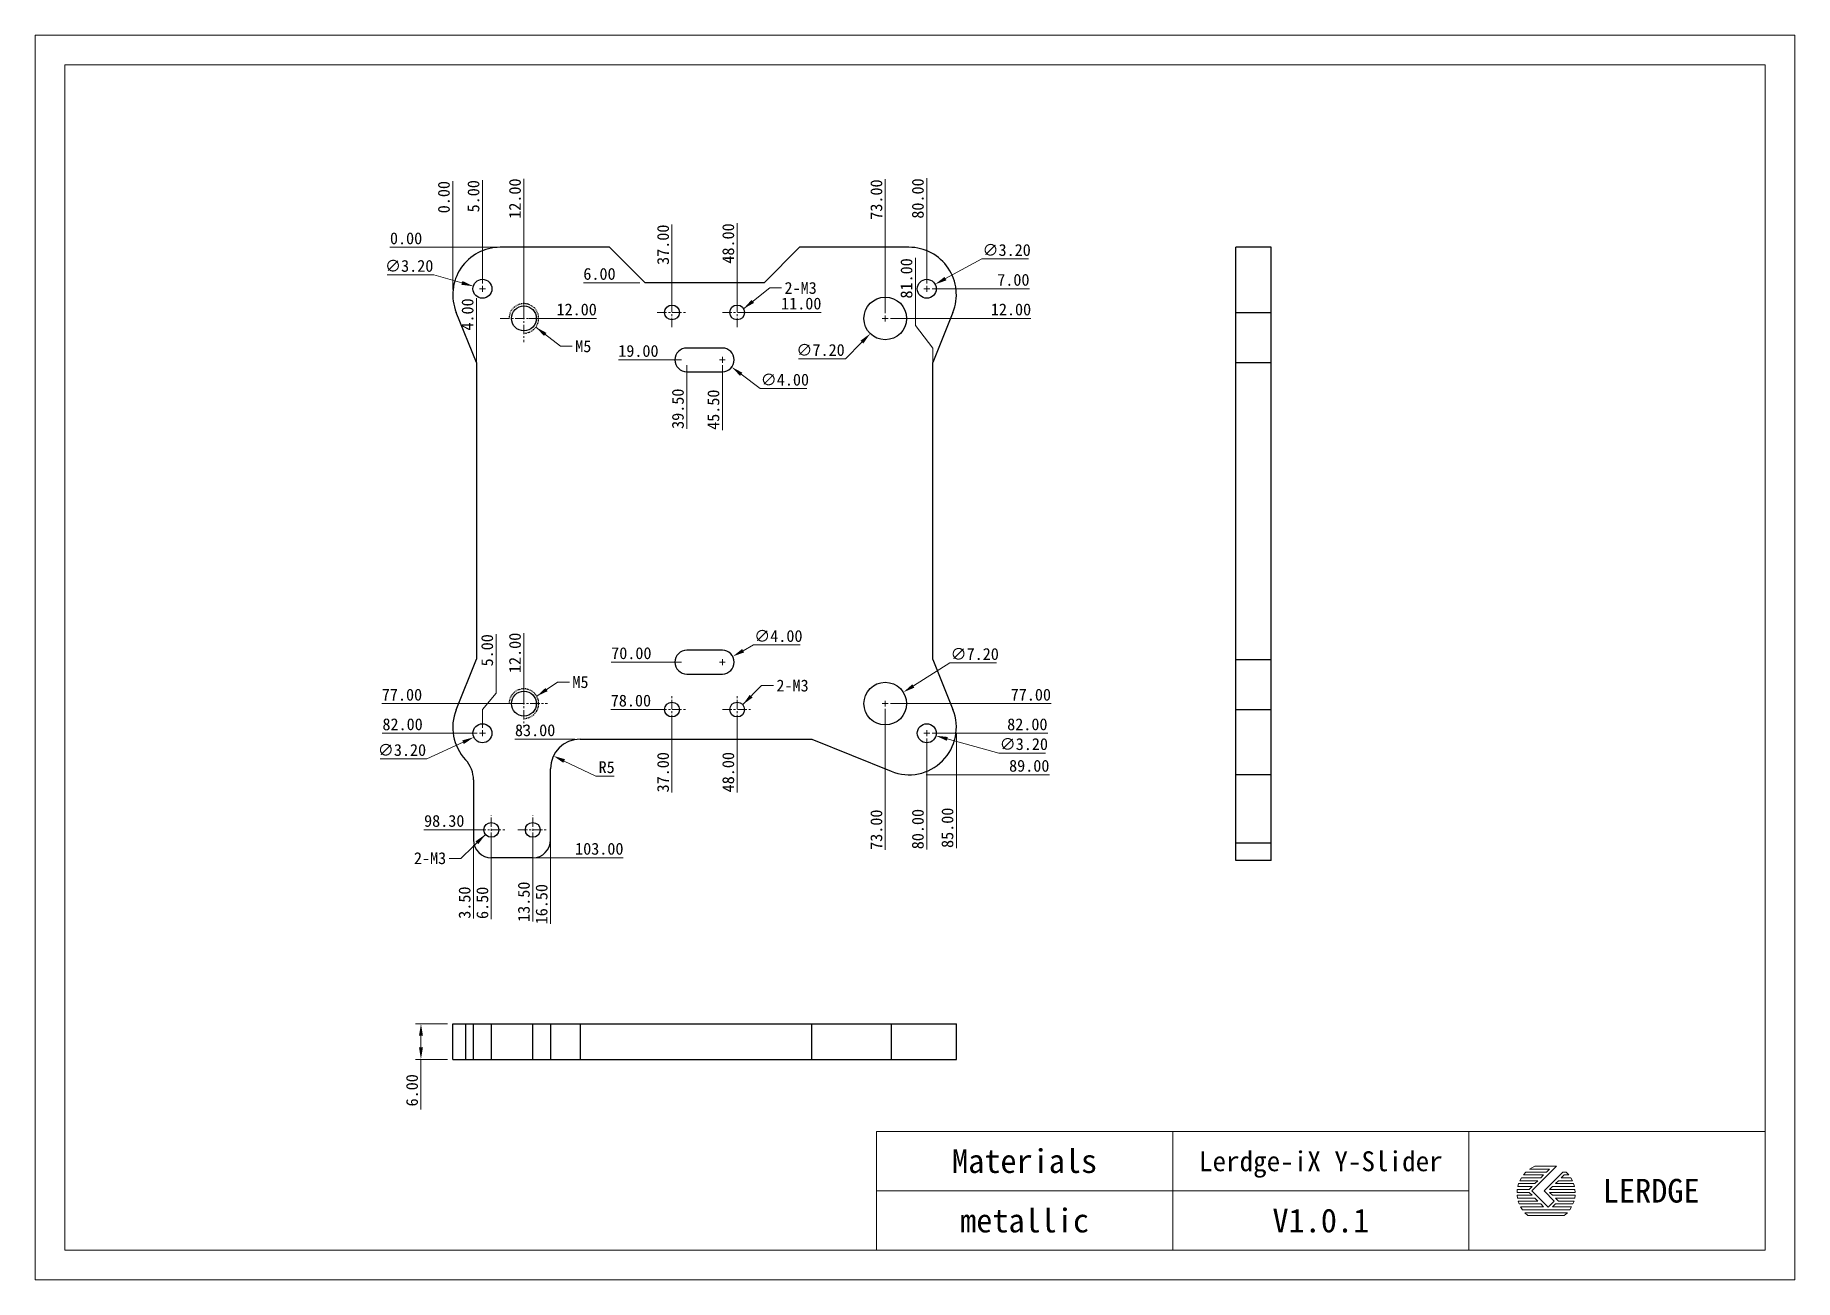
# Model space of a CAD drawing. Header units: millimetres. Extents: x 18208 to 18505, y 554 to 764.
import ezdxf
from ezdxf.enums import TextEntityAlignment as Align

# ---------------------------------------------------------------- set-up
doc = ezdxf.new("R2010")
doc.units = ezdxf.units.MM
doc.linetypes.add('CENTER', pattern=[50.8, 31.75, -6.35, 6.35, -6.35])
doc.linetypes.add('HIDDEN', pattern=[0.2, 0.1, -0.1])
doc.layers.get('0').update_dxf_attribs({"lineweight": 30})
doc.layers.get('Defpoints').update_dxf_attribs({"lineweight": 30})
doc.layers.add('DEFAULT_2', color=8, linetype='HIDDEN')
doc.layers.add('尺寸', color=3, linetype='Continuous', lineweight=15)
doc.styles.add('GB', font='')
doc.styles.get('GB').set_extended_font_data('SimSun')
doc.dimstyles.new('L20.00', dxfattribs={"dimtxt": 2, "dimasz": 2, "dimexe": 0.9, "dimexo": 0.9, "dimgap": 0.5, "dimtad": 1, "dimzin": 1, "dimdsep": 46, "dimtxsty": 'GB', "dimcen": 1, "dimclrd": 256, "dimclre": 256, "dimclrt": 256, "dimazin": 0, "dimtfac": 1, "dimtmove": 0, "dimatfit": 3, "dimfxl": 0, "dimlwd": 15, "dimlwe": 15, "dimarcsym": 0})
doc.dimstyles.new('L20.00$3', dxfattribs={"dimtxt": 2, "dimasz": 2, "dimexe": 0.9, "dimexo": 0.9, "dimgap": 0.5, "dimtad": 1, "dimtoh": 1, "dimzin": 1, "dimdsep": 46, "dimtxsty": 'GB', "dimcen": 0.5, "dimclrd": 256, "dimclre": 256, "dimclrt": 256, "dimazin": 0, "dimtfac": 1, "dimtofl": 0, "dimtmove": 0, "dimatfit": 3, "dimfxl": 0, "dimlwd": 15, "dimlwe": 15, "dimarcsym": 0})
doc.dimstyles.new('L20.00$4', dxfattribs={"dimtxt": 2, "dimasz": 2, "dimexe": 0.9, "dimexo": 0.9, "dimgap": 0.5, "dimtad": 1, "dimtoh": 1, "dimzin": 1, "dimdsep": 46, "dimtxsty": 'GB', "dimcen": 0.5, "dimclrd": 256, "dimclre": 256, "dimclrt": 256, "dimazin": 0, "dimtfac": 1, "dimtofl": 0, "dimtmove": 0, "dimatfit": 3, "dimfxl": 0, "dimlwd": 15, "dimlwe": 15, "dimarcsym": 0})

msp = doc.modelspace()

# ---------------------------------------------------------------- texts
at = {"layer": '尺寸', "ltscale": 0.3, "char_height": 2, "width": 2.5, "style": 'GB'}
for s, insert, attachment_point in [('2-M3', (18334.863, 722.545), 1), ('M5', (18299.538, 712.705), 1), ('M5', (18299.063, 656.04), 1), ('2-M3', (18333.495, 655.456), 1), ('2-M3', (18277.758, 624.293), 9)]:
    msp.add_mtext(s, dxfattribs=dict(at, insert=insert, attachment_point=attachment_point))

# ---------------------------------------------------------------- blocks, each defined once
blk = doc.blocks.new('A$C411A0972')
for points in [[(5.78, -11.86), (1.18, -11.86), (1.88, -11.16), (6.11, -11.16), (6.36, -10.46), (2.58, -10.46), (1.88, -9.76), (6.52, -9.76), (6.61, -9.06), (1.18, -9.06), (0.48, -8.36), (6.64, -8.36), (6.59, -7.66), (0.48, -7.66), (1.18, -6.96), (6.46, -6.96), (6.27, -6.26), (1.88, -6.26), (2.58, -5.56), (5.99, -5.56), (5.61, -4.86), (3.28, -4.86), (3.98, -4.16), (5.13, -4.16), (4.49, -3.46), (3.69, -3.46), (-0.86, -8.01), (1.59, -10.46), (0.11, -11.95), (-3.83, -8.01), (2.13, -2.06), (-3.09, -2.06), (-4.36, -2.76), (0.43, -2.76), (-0.27, -3.46), (-5.22, -3.46), (-5.85, -4.16), (-0.97, -4.16), (-1.67, -4.86), (-6.34, -4.86), (-6.71, -5.56), (-2.37, -5.56), (-3.07, -6.26), (-6.99, -6.26), (-7.19, -6.96), (-3.77, -6.96), (-4.47, -7.66), (-7.31, -7.66), (-7.36, -8.36), (-4.47, -8.36), (-3.77, -9.06), (-7.34, -9.06), (-7.25, -9.76), (-3.07, -9.76), (-2.37, -10.46), (-7.08, -10.46), (-6.84, -11.16), (-1.67, -11.16), (-0.97, -11.86), (-6.51, -11.86), (-6.07, -12.56), (5.34, -12.56)], [(-4.75, -13.96), (4.02, -13.96), (4.77, -13.26), (-5.5, -13.26)]]:
    blk.add_lwpolyline(points, close=True)
blk = doc.blocks.new('A$C4CF74B76')
at = {"layer": '尺寸', "ltscale": 0.3}
for p, q in [((-14.52, -79.63), (-14.52, -99.63)), ((-14.52, -79.63), (35.48, -79.63)), ((135.48, -79.63), (35.48, -79.63)), ((35.48, -79.63), (35.48, -99.63)), ((85.48, -99.63), (85.48, -79.63)), ((-14.52, -89.63), (35.48, -89.63)), ((35.48, -89.63), (85.48, -89.63)), ((85.48, -99.63), (110.48, -99.63))]:
    blk.add_line(p, q, dxfattribs=at)
for points in [[(-156.52, 105.37), (140.48, 105.37), (140.48, -104.63), (-156.52, -104.63)], [(-151.52, 100.37), (135.48, 100.37), (135.48, -99.63), (-151.52, -99.63)]]:
    blk.add_lwpolyline(points, close=True, dxfattribs=at)
at = {"layer": '尺寸', "ltscale": 0.3, "xscale": 0.7, "yscale": 0.7, "zscale": 0.7}
blk.add_blockref('A$C411A0972', (98.76, -84.02), dxfattribs=at)
at = {"layer": '尺寸', "ltscale": 0.3, "char_height": 4, "attachment_point": 5, "style": 'GB'}
for s, width, insert in [('Materials', 11.0457, (10.48, -84.63)), ('LERDGE', 33.2013, (116.24, -89.63))]:
    blk.add_mtext_dynamic_manual_height_columns(s, width=width, gutter_width=15, heights=[0], dxfattribs=dict(at, insert=insert))
at = {"layer": '尺寸', "ltscale": 0.3, "style": 'GB'}
for tag, p in [('名称', (60.48, -84.63)), ('材质', (10.48, -94.63)), ('版本', (60.48, -94.63))]:
    blk.add_attdef(tag, text='', height=4, dxfattribs=at).set_placement(p, align=Align.MIDDLE_CENTER)
blk = doc.blocks.new('*D107')
at = {"layer": 'Defpoints', "color": 0, "ltscale": 0.3, "transparency": 16777216}
for p in [(18274.21, 728.4), (18278.87, 728.4), (18286.87, 728.4)]:
    blk.add_point(p, dxfattribs=at)
at = {"layer": '尺寸', "lineweight": 15, "ltscale": 0.3, "transparency": 16777216}
blk.add_line((18285.97, 728.4), (18268.27, 728.4), dxfattribs=at)
at = {"layer": '尺寸', "ltscale": 0.3, "transparency": 16777216, "insert": (18270.99, 729.9), "char_height": 2, "attachment_point": 5, "style": 'GB'}
blk.add_mtext('0.00', dxfattribs=at)
blk = doc.blocks.new('*D108')
at = {"layer": 'Defpoints', "color": 0, "ltscale": 0.3, "transparency": 16777216}
for p in [(18278.87, 733.63), (18278.87, 733.63), (18278.87, 720.4)]:
    blk.add_point(p, dxfattribs=at)
at = {"layer": '尺寸', "lineweight": 15, "ltscale": 0.3, "transparency": 16777216}
blk.add_line((18278.87, 721.3), (18278.87, 739.58), dxfattribs=at)
at = {"layer": '尺寸', "ltscale": 0.3, "transparency": 16777216, "insert": (18277.37, 736.86), "char_height": 2, "attachment_point": 5, "rotation": 90, "style": 'GB'}
blk.add_mtext('0.00', dxfattribs=at)
blk = doc.blocks.new('*D109')
at = {"layer": 'Defpoints', "color": 0, "ltscale": 0.3, "transparency": 16777216}
for p in [(18283.87, 733.8), (18278.87, 728.4), (18283.87, 721.4)]:
    blk.add_point(p, dxfattribs=at)
at = {"layer": '尺寸', "lineweight": 15, "ltscale": 0.3, "transparency": 16777216}
blk.add_line((18283.87, 722.3), (18283.87, 739.71), dxfattribs=at)
at = {"layer": '尺寸', "ltscale": 0.3, "transparency": 16777216, "insert": (18282.37, 737.01), "char_height": 2, "attachment_point": 5, "rotation": 90, "style": 'GB'}
blk.add_mtext('5.00', dxfattribs=at)
blk = doc.blocks.new('*D110')
at = {"layer": 'Defpoints', "color": 0, "ltscale": 0.3, "transparency": 16777216}
for p in [(18290.87, 732.77), (18278.87, 728.4), (18290.87, 716.4)]:
    blk.add_point(p, dxfattribs=at)
at = {"layer": '尺寸', "lineweight": 15, "ltscale": 0.3, "transparency": 16777216}
blk.add_line((18290.87, 717.3), (18290.87, 739.95), dxfattribs=at)
at = {"layer": '尺寸', "ltscale": 0.3, "transparency": 16777216, "insert": (18289.37, 736.61), "char_height": 2, "attachment_point": 5, "rotation": 90, "style": 'GB'}
blk.add_mtext('12.00', dxfattribs=at)
blk = doc.blocks.new('*D111')
at = {"layer": 'Defpoints', "color": 0, "ltscale": 0.3, "transparency": 16777216}
for p in [(18278.87, 728.4), (18290.87, 716.4), (18295.94, 716.4)]:
    blk.add_point(p, dxfattribs=at)
at = {"layer": '尺寸', "lineweight": 15, "ltscale": 0.3, "transparency": 16777216}
blk.add_line((18291.77, 716.4), (18303.12, 716.4), dxfattribs=at)
at = {"layer": '尺寸', "ltscale": 0.3, "transparency": 16777216, "insert": (18299.78, 717.9), "char_height": 2, "attachment_point": 5, "style": 'GB'}
blk.add_mtext('12.00', dxfattribs=at)
blk = doc.blocks.new('*D112')
at = {"layer": 'Defpoints', "color": 0, "ltscale": 0.3, "transparency": 16777216}
for p in [(18278.87, 728.4), (18315.87, 724.91), (18315.87, 717.4)]:
    blk.add_point(p, dxfattribs=at)
at = {"layer": '尺寸', "lineweight": 15, "ltscale": 0.3, "transparency": 16777216}
blk.add_line((18315.87, 718.3), (18315.87, 732.25), dxfattribs=at)
at = {"layer": '尺寸', "ltscale": 0.3, "transparency": 16777216, "insert": (18314.37, 728.83), "char_height": 2, "attachment_point": 5, "rotation": 90, "style": 'GB'}
blk.add_mtext('37.00', dxfattribs=at)
blk = doc.blocks.new('*D113')
at = {"layer": 'Defpoints', "color": 0, "ltscale": 0.3, "transparency": 16777216}
for p in [(18278.87, 728.4), (18326.87, 725.09), (18326.87, 717.4)]:
    blk.add_point(p, dxfattribs=at)
at = {"layer": '尺寸', "lineweight": 15, "ltscale": 0.3, "transparency": 16777216}
blk.add_line((18326.87, 718.3), (18326.87, 732.49), dxfattribs=at)
at = {"layer": '尺寸', "ltscale": 0.3, "transparency": 16777216, "insert": (18325.37, 729.04), "char_height": 2, "attachment_point": 5, "rotation": 90, "style": 'GB'}
blk.add_mtext('48.00', dxfattribs=at)
blk = doc.blocks.new('*D114')
at = {"layer": 'Defpoints', "color": 0, "ltscale": 0.3, "transparency": 16777216}
for p in [(18351.87, 732.54), (18278.87, 728.4), (18351.87, 716.4)]:
    blk.add_point(p, dxfattribs=at)
at = {"layer": '尺寸', "lineweight": 15, "ltscale": 0.3, "transparency": 16777216}
blk.add_line((18351.87, 717.3), (18351.87, 739.87), dxfattribs=at)
at = {"layer": '尺寸', "ltscale": 0.3, "transparency": 16777216, "insert": (18350.37, 736.45), "char_height": 2, "attachment_point": 5, "rotation": 90, "style": 'GB'}
blk.add_mtext('73.00', dxfattribs=at)
blk = doc.blocks.new('*D115')
at = {"layer": 'Defpoints', "color": 0, "ltscale": 0.3, "transparency": 16777216}
for p in [(18278.87, 728.4), (18351.87, 716.4), (18369.25, 716.4)]:
    blk.add_point(p, dxfattribs=at)
at = {"layer": '尺寸', "lineweight": 15, "ltscale": 0.3, "transparency": 16777216}
blk.add_line((18352.77, 716.4), (18376.43, 716.4), dxfattribs=at)
at = {"layer": '尺寸', "ltscale": 0.3, "transparency": 16777216, "insert": (18373.09, 717.9), "char_height": 2, "attachment_point": 5, "style": 'GB'}
blk.add_mtext('12.00', dxfattribs=at)
blk = doc.blocks.new('*D116')
at = {"layer": 'Defpoints', "color": 0, "ltscale": 0.3, "transparency": 16777216}
for p in [(18358.87, 732.69), (18278.87, 728.4), (18358.87, 721.4)]:
    blk.add_point(p, dxfattribs=at)
at = {"layer": '尺寸', "lineweight": 15, "ltscale": 0.3, "transparency": 16777216}
blk.add_line((18358.87, 722.3), (18358.87, 740.07), dxfattribs=at)
at = {"layer": '尺寸', "ltscale": 0.3, "transparency": 16777216, "insert": (18357.37, 736.63), "char_height": 2, "attachment_point": 5, "rotation": 90, "style": 'GB'}
blk.add_mtext('80.00', dxfattribs=at)
blk = doc.blocks.new('*D117')
at = {"layer": 'Defpoints', "color": 0, "ltscale": 0.3, "transparency": 16777216}
for p in [(18278.87, 728.4), (18358.87, 721.4), (18370.29, 721.4)]:
    blk.add_point(p, dxfattribs=at)
at = {"layer": '尺寸', "lineweight": 15, "ltscale": 0.3, "transparency": 16777216}
blk.add_line((18359.77, 721.4), (18376.19, 721.4), dxfattribs=at)
at = {"layer": '尺寸', "ltscale": 0.3, "transparency": 16777216, "insert": (18373.49, 722.9), "char_height": 2, "attachment_point": 5, "style": 'GB'}
blk.add_mtext('7.00', dxfattribs=at)
blk = doc.blocks.new('*D118')
at = {"layer": 'Defpoints', "color": 0, "ltscale": 0.3, "transparency": 16777216}
for p in [(18278.87, 728.4), (18363.87, 647.4), (18363.87, 634.39)]:
    blk.add_point(p, dxfattribs=at)
at = {"layer": '尺寸', "lineweight": 15, "ltscale": 0.3, "transparency": 16777216}
blk.add_line((18363.87, 646.5), (18363.87, 627.01), dxfattribs=at)
at = {"layer": '尺寸', "ltscale": 0.3, "transparency": 16777216, "insert": (18362.37, 630.45), "char_height": 2, "attachment_point": 5, "rotation": 90, "style": 'GB'}
blk.add_mtext('85.00', dxfattribs=at)
blk = doc.blocks.new('*D119')
at = {"layer": 'Defpoints', "color": 0, "ltscale": 0.3, "transparency": 16777216}
for p in [(18278.87, 728.4), (18357.87, 639.4), (18372.23, 639.4)]:
    blk.add_point(p, dxfattribs=at)
at = {"layer": '尺寸', "lineweight": 15, "ltscale": 0.3, "transparency": 16777216}
blk.add_line((18358.77, 639.4), (18379.61, 639.4), dxfattribs=at)
at = {"layer": '尺寸', "ltscale": 0.3, "transparency": 16777216, "insert": (18376.17, 640.9), "char_height": 2, "attachment_point": 5, "style": 'GB'}
blk.add_mtext('89.00', dxfattribs=at)
blk = doc.blocks.new('*D120')
at = {"layer": 'Defpoints', "color": 0, "ltscale": 0.3, "transparency": 16777216}
for p in [(18278.87, 728.4), (18351.87, 651.4), (18351.87, 634.05)]:
    blk.add_point(p, dxfattribs=at)
at = {"layer": '尺寸', "lineweight": 15, "ltscale": 0.3, "transparency": 16777216}
blk.add_line((18351.87, 650.5), (18351.87, 626.72), dxfattribs=at)
at = {"layer": '尺寸', "ltscale": 0.3, "transparency": 16777216, "insert": (18350.37, 630.13), "char_height": 2, "attachment_point": 5, "rotation": 90, "style": 'GB'}
blk.add_mtext('73.00', dxfattribs=at)
blk = doc.blocks.new('*D121')
at = {"layer": 'Defpoints', "color": 0, "ltscale": 0.3, "transparency": 16777216}
for p in [(18278.87, 728.4), (18351.87, 651.4), (18372.53, 651.4)]:
    blk.add_point(p, dxfattribs=at)
at = {"layer": '尺寸', "lineweight": 15, "ltscale": 0.3, "transparency": 16777216}
blk.add_line((18352.77, 651.4), (18379.85, 651.4), dxfattribs=at)
at = {"layer": '尺寸', "ltscale": 0.3, "transparency": 16777216, "insert": (18376.44, 652.9), "char_height": 2, "attachment_point": 5, "style": 'GB'}
blk.add_mtext('77.00', dxfattribs=at)
blk = doc.blocks.new('*D122')
at = {"layer": 'Defpoints', "color": 0, "ltscale": 0.3, "transparency": 16777216}
for p in [(18278.87, 728.4), (18358.87, 646.4), (18371.91, 646.4)]:
    blk.add_point(p, dxfattribs=at)
at = {"layer": '尺寸', "lineweight": 15, "ltscale": 0.3, "transparency": 16777216}
blk.add_line((18359.77, 646.4), (18379.29, 646.4), dxfattribs=at)
at = {"layer": '尺寸', "ltscale": 0.3, "transparency": 16777216, "insert": (18375.85, 647.9), "char_height": 2, "attachment_point": 5, "style": 'GB'}
blk.add_mtext('82.00', dxfattribs=at)
blk = doc.blocks.new('*D123')
at = {"layer": 'Defpoints', "color": 0, "ltscale": 0.3, "transparency": 16777216}
for p in [(18278.87, 728.4), (18358.87, 646.4), (18358.87, 634.17)]:
    blk.add_point(p, dxfattribs=at)
at = {"layer": '尺寸', "lineweight": 15, "ltscale": 0.3, "transparency": 16777216}
blk.add_line((18358.87, 645.5), (18358.87, 626.79), dxfattribs=at)
at = {"layer": '尺寸', "ltscale": 0.3, "transparency": 16777216, "insert": (18357.37, 630.23), "char_height": 2, "attachment_point": 5, "rotation": 90, "style": 'GB'}
blk.add_mtext('80.00', dxfattribs=at)
blk = doc.blocks.new('*D124')
at = {"layer": 'Defpoints', "color": 0, "ltscale": 0.3, "transparency": 16777216}
for p in [(18278.87, 728.4), (18290.87, 656.12), (18290.87, 651.4)]:
    blk.add_point(p, dxfattribs=at)
at = {"layer": '尺寸', "lineweight": 15, "ltscale": 0.3, "transparency": 16777216}
blk.add_line((18290.87, 652.3), (18290.87, 663.3), dxfattribs=at)
at = {"layer": '尺寸', "ltscale": 0.3, "transparency": 16777216, "insert": (18289.37, 659.96), "char_height": 2, "attachment_point": 5, "rotation": 90, "style": 'GB'}
blk.add_mtext('12.00', dxfattribs=at)
blk = doc.blocks.new('*D125')
at = {"layer": 'Defpoints', "color": 0, "ltscale": 0.3, "transparency": 16777216}
for p in [(18278.87, 728.4), (18274.21, 651.4), (18290.87, 651.4)]:
    blk.add_point(p, dxfattribs=at)
at = {"layer": '尺寸', "lineweight": 15, "ltscale": 0.3, "transparency": 16777216}
blk.add_line((18289.97, 651.4), (18266.89, 651.4), dxfattribs=at)
at = {"layer": '尺寸', "ltscale": 0.3, "transparency": 16777216, "insert": (18270.3, 652.9), "char_height": 2, "attachment_point": 5, "style": 'GB'}
blk.add_mtext('77.00', dxfattribs=at)
blk = doc.blocks.new('*D126')
at = {"layer": 'Defpoints', "color": 0, "ltscale": 0.3, "transparency": 16777216}
for p in [(18278.87, 728.4), (18274.34, 646.4), (18283.87, 646.4)]:
    blk.add_point(p, dxfattribs=at)
at = {"layer": '尺寸', "lineweight": 15, "ltscale": 0.3, "transparency": 16777216}
blk.add_line((18282.97, 646.4), (18266.95, 646.4), dxfattribs=at)
at = {"layer": '尺寸', "ltscale": 0.3, "transparency": 16777216, "insert": (18270.4, 647.9), "char_height": 2, "attachment_point": 5, "style": 'GB'}
blk.add_mtext('82.00', dxfattribs=at)
blk = doc.blocks.new('*D127')
at = {"layer": 'Defpoints', "color": 0, "ltscale": 0.3, "transparency": 16777216}
for p in [(18278.87, 728.4), (18286.18, 657.19), (18283.87, 646.4)]:
    blk.add_point(p, dxfattribs=at)
at = {"layer": '尺寸', "lineweight": 15, "ltscale": 0.3, "transparency": 16777216}
for p, q in [((18286.18, 653.19), (18286.18, 663.1)), ((18283.87, 650.4), (18286.18, 653.19)), ((18283.87, 647.3), (18283.87, 650.4))]:
    blk.add_line(p, q, dxfattribs=at)
at = {"layer": '尺寸', "ltscale": 0.3, "transparency": 16777216, "insert": (18284.68, 660.4), "char_height": 2, "attachment_point": 5, "rotation": 90, "style": 'GB'}
blk.add_mtext('5.00', dxfattribs=at)
blk = doc.blocks.new('*D128')
at = {"layer": 'Defpoints', "color": 0, "ltscale": 0.3, "transparency": 16777216}
for p in [(18278.87, 728.4), (18281.37, 630.1), (18285.37, 630.1)]:
    blk.add_point(p, dxfattribs=at)
at = {"layer": '尺寸', "lineweight": 15, "ltscale": 0.3, "transparency": 16777216}
blk.add_line((18284.47, 630.1), (18273.99, 630.1), dxfattribs=at)
at = {"layer": '尺寸', "ltscale": 0.3, "transparency": 16777216, "insert": (18277.43, 631.6), "char_height": 2, "attachment_point": 5, "style": 'GB'}
blk.add_mtext('98.30', dxfattribs=at)
blk = doc.blocks.new('*D129')
at = {"layer": 'Defpoints', "color": 0, "ltscale": 0.3, "transparency": 16777216}
for p in [(18278.87, 728.4), (18285.37, 630.1), (18285.37, 621)]:
    blk.add_point(p, dxfattribs=at)
at = {"layer": '尺寸', "lineweight": 15, "ltscale": 0.3, "transparency": 16777216}
blk.add_line((18285.37, 629.2), (18285.37, 615.06), dxfattribs=at)
at = {"layer": '尺寸', "ltscale": 0.3, "transparency": 16777216, "insert": (18283.87, 617.78), "char_height": 2, "attachment_point": 5, "rotation": 90, "style": 'GB'}
blk.add_mtext('6.50', dxfattribs=at)
blk = doc.blocks.new('*D130')
at = {"layer": 'Defpoints', "color": 0, "ltscale": 0.3, "transparency": 16777216}
for p in [(18278.87, 728.4), (18292.37, 630.1), (18292.37, 621.81)]:
    blk.add_point(p, dxfattribs=at)
at = {"layer": '尺寸', "lineweight": 15, "ltscale": 0.3, "transparency": 16777216}
blk.add_line((18292.37, 629.2), (18292.37, 614.63), dxfattribs=at)
at = {"layer": '尺寸', "ltscale": 0.3, "transparency": 16777216, "insert": (18290.87, 617.97), "char_height": 2, "attachment_point": 5, "rotation": 90, "style": 'GB'}
blk.add_mtext('13.50', dxfattribs=at)
blk = doc.blocks.new('*D131')
at = {"layer": 'Defpoints', "color": 0, "ltscale": 0.3, "transparency": 16777216}
for p in [(18278.87, 728.4), (18295.37, 629.53), (18295.37, 621.4)]:
    blk.add_point(p, dxfattribs=at)
at = {"layer": '尺寸', "lineweight": 15, "ltscale": 0.3, "transparency": 16777216}
blk.add_line((18295.37, 628.63), (18295.37, 614.22), dxfattribs=at)
at = {"layer": '尺寸', "ltscale": 0.3, "transparency": 16777216, "insert": (18293.87, 617.56), "char_height": 2, "attachment_point": 5, "rotation": 90, "style": 'GB'}
blk.add_mtext('16.50', dxfattribs=at)
blk = doc.blocks.new('*D133')
at = {"layer": 'Defpoints', "color": 0, "ltscale": 0.3, "transparency": 16777216}
for p in [(18278.87, 728.4), (18282.37, 628.4), (18282.37, 621.03)]:
    blk.add_point(p, dxfattribs=at)
at = {"layer": '尺寸', "lineweight": 15, "ltscale": 0.3, "transparency": 16777216}
blk.add_line((18282.37, 627.5), (18282.37, 615.12), dxfattribs=at)
at = {"layer": '尺寸', "ltscale": 0.3, "transparency": 16777216, "insert": (18280.87, 617.82), "char_height": 2, "attachment_point": 5, "rotation": 90, "style": 'GB'}
blk.add_mtext('3.50', dxfattribs=at)
blk = doc.blocks.new('*D134')
at = {"layer": 'Defpoints', "color": 0, "ltscale": 0.3, "transparency": 16777216}
for p in [(18295.86, 642.58), (18300.37, 640.43)]:
    blk.add_point(p, dxfattribs=at)
at = {"layer": '尺寸', "lineweight": 15, "ltscale": 0.3, "transparency": 16777216}
for p, q in [((18303.04, 639.16), (18297.66, 641.72)), ((18306.13, 639.16), (18303.04, 639.16))]:
    blk.add_line(p, q, dxfattribs=at)
at = {"layer": '尺寸', "ltscale": 0.3, "transparency": 16777216}
blk.add_solid([(18297.81, 642.02), (18297.52, 641.42), (18295.86, 642.58)], dxfattribs=at)
at = {"layer": '尺寸', "ltscale": 0.3, "transparency": 16777216, "insert": (18304.84, 640.66), "char_height": 2, "attachment_point": 5, "style": 'GB'}
blk.add_mtext('R5', dxfattribs=at)
blk = doc.blocks.new('*D143')
at = {"layer": 'Defpoints', "color": 0, "ltscale": 0.3, "transparency": 16777216}
for p in [(18278.87, 728.4), (18306.85, 722.4), (18311.34, 722.4)]:
    blk.add_point(p, dxfattribs=at)
at = {"layer": '尺寸', "lineweight": 15, "ltscale": 0.3, "transparency": 16777216}
blk.add_line((18310.44, 722.4), (18300.91, 722.4), dxfattribs=at)
at = {"layer": '尺寸', "ltscale": 0.3, "transparency": 16777216, "insert": (18303.63, 723.9), "char_height": 2, "attachment_point": 5, "style": 'GB'}
blk.add_mtext('6.00', dxfattribs=at)
blk = doc.blocks.new('*D144')
at = {"layer": 'Defpoints', "color": 0, "ltscale": 0.3, "transparency": 16777216}
for p in [(18278.87, 728.4), (18326.87, 717.4), (18333.84, 717.4)]:
    blk.add_point(p, dxfattribs=at)
at = {"layer": '尺寸', "lineweight": 15, "ltscale": 0.3, "transparency": 16777216}
blk.add_line((18327.77, 717.4), (18341.03, 717.4), dxfattribs=at)
at = {"layer": '尺寸', "ltscale": 0.3, "transparency": 16777216, "insert": (18337.69, 718.9), "char_height": 2, "attachment_point": 5, "style": 'GB'}
blk.add_mtext('11.00', dxfattribs=at)
blk = doc.blocks.new('*D145')
at = {"layer": 'Defpoints', "color": 0, "ltscale": 0.3, "transparency": 16777216}
for p in [(18278.87, 728.4), (18314.04, 709.4), (18318.37, 709.4)]:
    blk.add_point(p, dxfattribs=at)
at = {"layer": '尺寸', "lineweight": 15, "ltscale": 0.3, "transparency": 16777216}
blk.add_line((18317.47, 709.4), (18306.86, 709.4), dxfattribs=at)
at = {"layer": '尺寸', "ltscale": 0.3, "transparency": 16777216, "insert": (18310.2, 710.9), "char_height": 2, "attachment_point": 5, "style": 'GB'}
blk.add_mtext('19.00', dxfattribs=at)
blk = doc.blocks.new('*D146')
at = {"layer": 'Defpoints', "color": 0, "ltscale": 0.3, "transparency": 16777216}
for p in [(18278.87, 728.4), (18318.37, 709.4), (18318.37, 705.08)]:
    blk.add_point(p, dxfattribs=at)
at = {"layer": '尺寸', "lineweight": 15, "ltscale": 0.3, "transparency": 16777216}
blk.add_line((18318.37, 708.5), (18318.37, 697.74), dxfattribs=at)
at = {"layer": '尺寸', "ltscale": 0.3, "transparency": 16777216, "insert": (18316.87, 701.16), "char_height": 2, "attachment_point": 5, "rotation": 90, "style": 'GB'}
blk.add_mtext('39.50', dxfattribs=at)
blk = doc.blocks.new('*D147')
at = {"layer": 'Defpoints', "color": 0, "ltscale": 0.3, "transparency": 16777216}
for p in [(18278.87, 728.4), (18324.37, 709.4), (18324.37, 704.94)]:
    blk.add_point(p, dxfattribs=at)
at = {"layer": '尺寸', "lineweight": 15, "ltscale": 0.3, "transparency": 16777216}
blk.add_line((18324.37, 708.5), (18324.37, 697.54), dxfattribs=at)
at = {"layer": '尺寸', "ltscale": 0.3, "transparency": 16777216, "insert": (18322.87, 700.99), "char_height": 2, "attachment_point": 5, "rotation": 90, "style": 'GB'}
blk.add_mtext('45.50', dxfattribs=at)
blk = doc.blocks.new('*D149')
at = {"layer": 'Defpoints', "color": 0, "ltscale": 0.3, "transparency": 16777216}
for p in [(18278.87, 728.4), (18296.71, 645.4), (18300.37, 645.4)]:
    blk.add_point(p, dxfattribs=at)
at = {"layer": '尺寸', "lineweight": 15, "ltscale": 0.3, "transparency": 16777216}
blk.add_line((18299.47, 645.4), (18289.33, 645.4), dxfattribs=at)
at = {"layer": '尺寸', "ltscale": 0.3, "transparency": 16777216, "insert": (18292.77, 646.9), "char_height": 2, "attachment_point": 5, "style": 'GB'}
blk.add_mtext('83.00', dxfattribs=at)
blk = doc.blocks.new('*D150')
at = {"layer": 'Defpoints', "color": 0, "ltscale": 0.3, "transparency": 16777216}
for p in [(18278.87, 728.4), (18312.92, 658.4), (18318.37, 658.4)]:
    blk.add_point(p, dxfattribs=at)
at = {"layer": '尺寸', "lineweight": 15, "ltscale": 0.3, "transparency": 16777216}
blk.add_line((18317.47, 658.4), (18305.59, 658.4), dxfattribs=at)
at = {"layer": '尺寸', "ltscale": 0.3, "transparency": 16777216, "insert": (18309.01, 659.9), "char_height": 2, "attachment_point": 5, "style": 'GB'}
blk.add_mtext('70.00', dxfattribs=at)
blk = doc.blocks.new('*D151')
at = {"layer": 'Defpoints', "color": 0, "ltscale": 0.3, "transparency": 16777216}
for p in [(18278.87, 728.4), (18312.86, 650.4), (18315.87, 650.4)]:
    blk.add_point(p, dxfattribs=at)
at = {"layer": '尺寸', "lineweight": 15, "ltscale": 0.3, "transparency": 16777216}
blk.add_line((18314.97, 650.4), (18305.53, 650.4), dxfattribs=at)
at = {"layer": '尺寸', "ltscale": 0.3, "transparency": 16777216, "insert": (18308.94, 651.9), "char_height": 2, "attachment_point": 5, "style": 'GB'}
blk.add_mtext('78.00', dxfattribs=at)
blk = doc.blocks.new('*D152')
at = {"layer": 'Defpoints', "color": 0, "ltscale": 0.3, "transparency": 16777216}
for p in [(18278.87, 728.4), (18315.87, 650.4), (18315.87, 643.74)]:
    blk.add_point(p, dxfattribs=at)
at = {"layer": '尺寸', "lineweight": 15, "ltscale": 0.3, "transparency": 16777216}
blk.add_line((18315.87, 649.5), (18315.87, 636.4), dxfattribs=at)
at = {"layer": '尺寸', "ltscale": 0.3, "transparency": 16777216, "insert": (18314.37, 639.82), "char_height": 2, "attachment_point": 5, "rotation": 90, "style": 'GB'}
blk.add_mtext('37.00', dxfattribs=at)
blk = doc.blocks.new('*D153')
at = {"layer": 'Defpoints', "color": 0, "ltscale": 0.3, "transparency": 16777216}
for p in [(18278.87, 728.4), (18326.87, 650.4), (18326.87, 643.78)]:
    blk.add_point(p, dxfattribs=at)
at = {"layer": '尺寸', "lineweight": 15, "ltscale": 0.3, "transparency": 16777216}
blk.add_line((18326.87, 649.5), (18326.87, 636.38), dxfattribs=at)
at = {"layer": '尺寸', "ltscale": 0.3, "transparency": 16777216, "insert": (18325.37, 639.83), "char_height": 2, "attachment_point": 5, "rotation": 90, "style": 'GB'}
blk.add_mtext('48.00', dxfattribs=at)
blk = doc.blocks.new('*D154')
at = {"layer": 'Defpoints', "color": 0, "ltscale": 0.3, "transparency": 16777216}
for p in [(18278.87, 728.4), (18291.33, 625.4), (18299.04, 625.4)]:
    blk.add_point(p, dxfattribs=at)
at = {"layer": '尺寸', "lineweight": 15, "ltscale": 0.3, "transparency": 16777216}
blk.add_line((18292.23, 625.4), (18307.65, 625.4), dxfattribs=at)
at = {"layer": '尺寸', "ltscale": 0.3, "transparency": 16777216, "insert": (18303.6, 626.9), "char_height": 2, "attachment_point": 5, "style": 'GB'}
blk.add_mtext('103.00', dxfattribs=at)
blk = doc.blocks.new('*D155')
at = {"layer": 'Defpoints', "color": 0, "ltscale": 0.3, "transparency": 16777216}
for p in [(18278.87, 597.38), (18273.5, 591.38), (18278.87, 591.38)]:
    blk.add_point(p, dxfattribs=at)
at = {"layer": '尺寸', "lineweight": 15, "ltscale": 0.3, "transparency": 16777216}
for p, q in [((18277.97, 597.38), (18272.6, 597.38)), ((18273.5, 595.38), (18273.5, 593.38)), ((18277.97, 591.38), (18272.6, 591.38)), ((18273.5, 591.38), (18273.5, 582.94))]:
    blk.add_line(p, q, dxfattribs=at)
at = {"layer": '尺寸', "ltscale": 0.3, "transparency": 16777216}
for points in [[(18273.17, 595.38), (18273.83, 595.38), (18273.5, 597.38)], [(18273.17, 593.38), (18273.83, 593.38), (18273.5, 591.38)]]:
    blk.add_solid(points, dxfattribs=at)
at = {"layer": '尺寸', "ltscale": 0.3, "transparency": 16777216, "insert": (18272, 586.16), "char_height": 2, "attachment_point": 5, "rotation": 90, "style": 'GB'}
blk.add_mtext('6.00', dxfattribs=at)
blk = doc.blocks.new('*D158')
at = {"layer": 'Defpoints', "color": 0, "ltscale": 0.3, "transparency": 16777216}
for p in [(18354.4, 718.96), (18349.34, 713.84)]:
    blk.add_point(p, dxfattribs=at)
at = {"layer": '尺寸', "lineweight": 15, "ltscale": 0.3, "transparency": 16777216}
for p, q in [((18351.37, 716.4), (18352.37, 716.4)), ((18351.87, 715.9), (18351.87, 716.9)), ((18345.13, 709.56), (18347.94, 712.41)), ((18337.25, 709.56), (18345.13, 709.56))]:
    blk.add_line(p, q, dxfattribs=at)
at = {"layer": '尺寸', "ltscale": 0.3, "transparency": 16777216}
blk.add_solid([(18347.7, 712.65), (18348.18, 712.18), (18349.34, 713.84)], dxfattribs=at)
at = {"layer": '尺寸', "ltscale": 0.3, "transparency": 16777216, "insert": (18340.94, 711.06), "char_height": 2, "attachment_point": 5, "style": 'GB'}
blk.add_mtext('∅7.20', dxfattribs=at)
blk = doc.blocks.new('*D159')
at = {"layer": 'Defpoints', "color": 0, "ltscale": 0.3, "transparency": 16777216}
for p in [(18354.92, 653.32), (18348.83, 649.48)]:
    blk.add_point(p, dxfattribs=at)
at = {"layer": '尺寸', "lineweight": 15, "ltscale": 0.3, "transparency": 16777216}
for p, q in [((18362.77, 658.26), (18356.61, 654.38)), ((18370.65, 658.26), (18362.77, 658.26)), ((18351.37, 651.4), (18352.37, 651.4)), ((18351.87, 650.9), (18351.87, 651.9))]:
    blk.add_line(p, q, dxfattribs=at)
at = {"layer": '尺寸', "ltscale": 0.3, "transparency": 16777216}
blk.add_solid([(18356.43, 654.66), (18356.79, 654.1), (18354.92, 653.32)], dxfattribs=at)
at = {"layer": '尺寸', "ltscale": 0.3, "transparency": 16777216, "insert": (18366.96, 659.76), "char_height": 2, "attachment_point": 5, "style": 'GB'}
blk.add_mtext('∅7.20', dxfattribs=at)
blk = doc.blocks.new('*D160')
at = {"layer": 'Defpoints', "color": 0, "ltscale": 0.3, "transparency": 16777216}
for p in [(18326.12, 659.36), (18322.62, 657.43)]:
    blk.add_point(p, dxfattribs=at)
at = {"layer": '尺寸', "lineweight": 15, "ltscale": 0.3, "transparency": 16777216}
for p, q in [((18329.63, 661.3), (18327.87, 660.33)), ((18337.51, 661.3), (18329.63, 661.3)), ((18323.87, 658.4), (18324.87, 658.4)), ((18324.37, 657.9), (18324.37, 658.9))]:
    blk.add_line(p, q, dxfattribs=at)
at = {"layer": '尺寸', "ltscale": 0.3, "transparency": 16777216}
blk.add_solid([(18327.71, 660.62), (18328.03, 660.04), (18326.12, 659.36)], dxfattribs=at)
at = {"layer": '尺寸', "ltscale": 0.3, "transparency": 16777216, "insert": (18333.82, 662.8), "char_height": 2, "attachment_point": 5, "style": 'GB'}
blk.add_mtext('∅4.00', dxfattribs=at)
blk = doc.blocks.new('*D161')
at = {"layer": 'Defpoints', "color": 0, "ltscale": 0.3, "transparency": 16777216}
for p in [(18322.78, 710.61), (18325.96, 708.19)]:
    blk.add_point(p, dxfattribs=at)
at = {"layer": '尺寸', "lineweight": 15, "ltscale": 0.3, "transparency": 16777216}
for p, q in [((18324.37, 708.9), (18324.37, 709.9)), ((18323.87, 709.4), (18324.87, 709.4)), ((18330.73, 704.55), (18327.55, 706.97)), ((18338.62, 704.55), (18330.73, 704.55))]:
    blk.add_line(p, q, dxfattribs=at)
at = {"layer": '尺寸', "ltscale": 0.3, "transparency": 16777216}
blk.add_solid([(18327.75, 707.24), (18327.35, 706.71), (18325.96, 708.19)], dxfattribs=at)
at = {"layer": '尺寸', "ltscale": 0.3, "transparency": 16777216, "insert": (18334.92, 706.05), "char_height": 2, "attachment_point": 5, "style": 'GB'}
blk.add_mtext('∅4.00', dxfattribs=at)
blk = doc.blocks.new('*D162')
at = {"layer": 'Defpoints', "color": 0, "ltscale": 0.3, "transparency": 16777216}
for p in [(18357.33, 646.82), (18360.41, 645.98)]:
    blk.add_point(p, dxfattribs=at)
at = {"layer": '尺寸', "lineweight": 15, "ltscale": 0.3, "transparency": 16777216}
for p, q in [((18358.37, 646.4), (18359.37, 646.4)), ((18358.87, 645.9), (18358.87, 646.9)), ((18371.06, 643.06), (18362.34, 645.45)), ((18378.94, 643.06), (18371.06, 643.06))]:
    blk.add_line(p, q, dxfattribs=at)
at = {"layer": '尺寸', "ltscale": 0.3, "transparency": 16777216}
blk.add_solid([(18362.43, 645.77), (18362.26, 645.13), (18360.41, 645.98)], dxfattribs=at)
at = {"layer": '尺寸', "ltscale": 0.3, "transparency": 16777216, "insert": (18375.25, 644.56), "char_height": 2, "attachment_point": 5, "style": 'GB'}
blk.add_mtext('∅3.20', dxfattribs=at)
blk = doc.blocks.new('*D163')
at = {"layer": 'Defpoints', "color": 0, "ltscale": 0.3, "transparency": 16777216}
for p in [(18282.42, 645.73), (18285.32, 647.07)]:
    blk.add_point(p, dxfattribs=at)
at = {"layer": '尺寸', "lineweight": 15, "ltscale": 0.3, "transparency": 16777216}
for p, q in [((18274.49, 642.07), (18280.6, 644.89)), ((18283.37, 646.4), (18284.37, 646.4)), ((18283.87, 645.9), (18283.87, 646.9)), ((18266.6, 642.07), (18274.49, 642.07))]:
    blk.add_line(p, q, dxfattribs=at)
at = {"layer": '尺寸', "ltscale": 0.3, "transparency": 16777216}
blk.add_solid([(18280.46, 645.19), (18280.74, 644.59), (18282.42, 645.73)], dxfattribs=at)
at = {"layer": '尺寸', "ltscale": 0.3, "transparency": 16777216, "insert": (18270.29, 643.57), "char_height": 2, "attachment_point": 5, "style": 'GB'}
blk.add_mtext('∅3.20', dxfattribs=at)
blk = doc.blocks.new('*D164')
at = {"layer": 'Defpoints', "color": 0, "ltscale": 0.3, "transparency": 16777216}
for p in [(18282.33, 721.84), (18285.41, 720.96)]:
    blk.add_point(p, dxfattribs=at)
at = {"layer": '尺寸', "lineweight": 15, "ltscale": 0.3, "transparency": 16777216}
for p, q in [((18267.81, 723.75), (18275.7, 723.75)), ((18275.7, 723.75), (18280.41, 722.39)), ((18283.87, 720.9), (18283.87, 721.9)), ((18283.37, 721.4), (18284.37, 721.4))]:
    blk.add_line(p, q, dxfattribs=at)
at = {"layer": '尺寸', "ltscale": 0.3, "transparency": 16777216}
blk.add_solid([(18280.5, 722.71), (18280.32, 722.07), (18282.33, 721.84)], dxfattribs=at)
at = {"layer": '尺寸', "ltscale": 0.3, "transparency": 16777216, "insert": (18271.51, 725.25), "char_height": 2, "attachment_point": 5, "style": 'GB'}
blk.add_mtext('∅3.20', dxfattribs=at)
blk = doc.blocks.new('*D165')
at = {"layer": 'Defpoints', "color": 0, "ltscale": 0.3, "transparency": 16777216}
for p in [(18360.28, 722.16), (18357.46, 720.64)]:
    blk.add_point(p, dxfattribs=at)
at = {"layer": '尺寸', "lineweight": 15, "ltscale": 0.3, "transparency": 16777216}
for p, q in [((18368.16, 726.43), (18362.04, 723.11)), ((18376.05, 726.43), (18368.16, 726.43)), ((18358.87, 720.9), (18358.87, 721.9)), ((18358.37, 721.4), (18359.37, 721.4))]:
    blk.add_line(p, q, dxfattribs=at)
at = {"layer": '尺寸', "ltscale": 0.3, "transparency": 16777216}
blk.add_solid([(18361.88, 723.41), (18362.2, 722.82), (18360.28, 722.16)], dxfattribs=at)
at = {"layer": '尺寸', "ltscale": 0.3, "transparency": 16777216, "insert": (18372.35, 727.93), "char_height": 2, "attachment_point": 5, "style": 'GB'}
blk.add_mtext('∅3.20', dxfattribs=at)
blk = doc.blocks.new('*D166')
at = {"layer": 'Defpoints', "color": 0, "ltscale": 0.3, "transparency": 16777216}
for p in [(18278.87, 728.4), (18282.87, 713.82), (18282.87, 708.09)]:
    blk.add_point(p, dxfattribs=at)
at = {"layer": '尺寸', "lineweight": 15, "ltscale": 0.3, "transparency": 16777216}
blk.add_line((18282.87, 708.99), (18282.87, 719.79), dxfattribs=at)
at = {"layer": '尺寸', "ltscale": 0.3, "transparency": 16777216, "insert": (18281.37, 717.06), "char_height": 2, "attachment_point": 5, "rotation": 90, "style": 'GB'}
blk.add_mtext('4.00', dxfattribs=at)
blk = doc.blocks.new('*D167')
at = {"layer": 'Defpoints', "color": 0, "ltscale": 0.3, "transparency": 16777216}
for p in [(18278.87, 728.4), (18356.95, 719.21), (18359.87, 707.39)]:
    blk.add_point(p, dxfattribs=at)
at = {"layer": '尺寸', "lineweight": 15, "ltscale": 0.3, "transparency": 16777216}
for p, q in [((18356.95, 715.21), (18356.95, 726.6)), ((18359.87, 711.39), (18356.95, 715.21)), ((18359.87, 708.29), (18359.87, 711.39))]:
    blk.add_line(p, q, dxfattribs=at)
at = {"layer": '尺寸', "ltscale": 0.3, "transparency": 16777216, "insert": (18355.45, 723.15), "char_height": 2, "attachment_point": 5, "rotation": 90, "style": 'GB'}
blk.add_mtext('81.00', dxfattribs=at)

# ---------------------------------------------------------------- dimensions: what is measured, and where the dimension line sits
at = {"layer": '尺寸', "ltscale": 0.3}
for feature_location, offset, dtype, origin, picture, middle in [((18278.8713675, 720.398556573), (0, 13.236251545), 1, (18278.8713675, 733.634808118), '*D108', (18277.3713675, 736.85547851)), ((18358.871, 721.399), (0, 11.292), 1, (18278.871, 728.399), '*D116', (18357.371, 736.632)), ((18290.871, 716.399), (0, 16.368), 1, (18278.871, 728.399), '*D110', (18289.371, 736.607)), ((18351.871, 716.399), (0, 16.142), 1, (18278.871, 728.399), '*D114', (18350.371, 736.454)), ((18283.871, 721.399), (0, 12.403), 1, (18278.871, 728.399), '*D109', (18282.371, 737.006)), ((18286.8713675, 728.398556573), (-12.658344265, 0), 0, (18278.8713675, 728.398556573), '*D107', (18270.992352844, 729.898556573)), ((18326.871, 717.399), (0, 7.688), 1, (18278.871, 728.399), '*D113', (18325.371, 729.039)), ((18315.871, 717.399), (0, 7.51), 1, (18278.871, 728.399), '*D112', (18314.371, 728.828)), ((18290.871, 651.399), (-16.657, 0), 0, (18278.871, 728.399), '*D125', (18270.301, 652.899)), ((18283.871, 646.399), (-9.534, 0), 0, (18278.871, 728.399), '*D126', (18270.396, 647.899)), ((18285.371, 630.099), (-4, 0), 0, (18278.871, 728.399), '*D128', (18277.43, 631.599)), ((18290.871, 716.399), (5.066, 0), 0, (18278.871, 728.399), '*D111', (18299.778, 717.899)), ((18351.871, 716.399), (17.376, 0), 0, (18278.871, 728.399), '*D115', (18373.088, 717.899)), ((18358.871, 721.399), (11.418, 0), 0, (18278.871, 728.399), '*D117', (18373.487, 722.899)), ((18363.871, 647.399), (0, -13.01), 1, (18278.871, 728.399), '*D118', (18362.371, 630.447)), ((18357.871, 639.399), (14.356, 0), 0, (18278.871, 728.399), '*D119', (18376.169, 640.899)), ((18351.871, 651.399), (0, -17.351), 1, (18278.871, 728.399), '*D120', (18350.371, 630.134)), ((18351.871, 651.399), (20.654, 0), 0, (18278.871, 728.399), '*D121', (18376.439, 652.899)), ((18358.871, 646.399), (13.038, 0), 0, (18278.871, 728.399), '*D122', (18375.851, 647.899)), ((18358.871, 646.399), (0, -12.228), 1, (18278.871, 728.399), '*D123', (18357.371, 630.23)), ((18290.871, 651.399), (0, 4.718), 1, (18278.871, 728.399), '*D124', (18289.371, 659.958)), ((18283.871, 646.399), (2.313, 10.794), 1, (18278.871, 728.399), '*D127', (18284.684, 660.396)), ((18285.371, 630.099), (0, -9.1), 1, (18278.871, 728.399), '*D129', (18283.871, 617.778)), ((18292.371, 630.099), (0, -8.289), 1, (18278.871, 728.399), '*D130', (18290.871, 617.969)), ((18295.371, 629.531), (0, -8.127), 1, (18278.871, 728.399), '*D131', (18293.871, 617.563)), ((18282.371, 628.399), (0, -7.371), 1, (18278.871, 728.399), '*D133', (18280.871, 617.823)), ((18282.871, 708.091), (0, 5.729), 1, (18278.871, 728.399), '*D166', (18281.371, 717.057)), ((18359.871, 707.394), (-2.925, 11.819), 1, (18278.871, 728.399), '*D167', (18355.446, 723.154))]:
    dim = msp.add_ordinate_dim(feature_location=feature_location, offset=offset, dtype=dtype, origin=origin, dimstyle='L20.00', dxfattribs=at)
    dim.commit()
    dim.dimension.update_dxf_attribs({"geometry": picture, "text_midpoint": middle})
at = {"layer": '尺寸', "color": 1, "ltscale": 0.3}
for feature_location, offset, dtype, picture, middle in [((18311.339, 722.399), (-4.487, 0), 0, '*D143', (18303.631, 723.899)), ((18326.871, 717.399), (6.973, 0), 0, '*D144', (18337.685, 718.899)), ((18318.371, 709.399), (-4.332, 0), 0, '*D145', (18310.199, 710.899)), ((18318.371, 709.399), (0, -4.32), 1, '*D146', (18316.871, 701.16)), ((18324.371, 709.399), (0, -4.455), 1, '*D147', (18322.871, 700.991)), ((18300.371, 645.399), (-3.662, 0), 0, '*D149', (18292.768, 646.899)), ((18318.371, 658.399), (-5.45, 0), 0, '*D150', (18309.008, 659.899)), ((18315.871, 650.399), (-3.015, 0), 0, '*D151', (18308.943, 651.899)), ((18315.871, 650.399), (0, -6.657), 1, '*D152', (18314.371, 639.823)), ((18326.871, 650.399), (0, -6.617), 1, '*D153', (18325.371, 639.829)), ((18291.328, 625.399), (7.712, 0), 0, '*D154', (18303.596, 626.899))]:
    dim = msp.add_ordinate_dim(feature_location=feature_location, offset=offset, dtype=dtype, origin=(18278.871, 728.399), dimstyle='L20.00', dxfattribs=at)
    dim.commit()
    dim.dimension.update_dxf_attribs({"geometry": picture, "text_midpoint": middle})
at = {"layer": '尺寸', "ltscale": 0.3}
for p1, p2, picture, middle in [((18357.464, 720.637), (18360.278, 722.16), '*D165', (18372.354, 726.429)), ((18285.409, 720.956), (18282.334, 721.841), '*D164', (18271.506, 723.749)), ((18348.825, 649.48), (18354.918, 653.317), '*D159', (18366.958, 658.26)), ((18285.324, 647.069), (18282.418, 645.728), '*D163', (18270.294, 642.07)), ((18357.328, 646.821), (18360.415, 645.976), '*D162', (18375.249, 643.063))]:
    dim = msp.add_diameter_dim_2p(p1=p1, p2=p2, dimstyle='L20.00$3', dxfattribs=at)
    dim.commit()
    dim.dimension.update_dxf_attribs({"geometry": picture, "text_midpoint": middle, "dimtype": 163})
for p1, p2, picture, middle in [((18354.399, 718.962), (18349.344, 713.835), '*D158', (18340.938, 709.563)), ((18322.781, 710.612), (18325.961, 708.185), '*D161', (18334.924, 704.546)), ((18322.62, 657.433), (18326.123, 659.364), '*D160', (18333.818, 661.296))]:
    dim = msp.add_diameter_dim_2p(p1=p1, p2=p2, dimstyle='L20.00$3', dxfattribs=at)
    dim.commit()
    dim.dimension.update_dxf_attribs({"geometry": picture, "text_midpoint": middle})
dim = msp.add_radius_dim(center=(18300.371, 640.431), mpoint=(18295.858, 642.582), dimstyle='L20.00$4', override={"dimdec": 0}, dxfattribs=at)
dim.commit()
dim.dimension.update_dxf_attribs({"geometry": '*D134', "text_midpoint": (18304.838, 639.158), "dimtype": 164})
at = {"layer": '尺寸', "color": 1, "ltscale": 0.3}
dim = msp.add_linear_dim(base=(18273.5, 591.383), p1=(18278.871, 597.383), p2=(18278.871, 591.383), angle=90, dimstyle='L20.00', dxfattribs=at)
dim.commit()
dim.dimension.update_dxf_attribs({"geometry": '*D155', "text_midpoint": (18272, 586.162)})

# ---------------------------------------------------------------- linework, layer by layer
at = {"color": 7, "linetype": 'Continuous'}
for p, q in [((18305.339, 728.399), (18286.871, 728.399)), ((18305.339, 728.399), (18311.339, 722.399)), ((18331.404, 722.399), (18337.404, 728.399)), ((18355.871, 728.399), (18337.404, 728.399)), ((18411.02, 624.941), (18411.02, 728.399)), ((18417.02, 728.399), (18411.02, 728.399)), ((18417.02, 624.941), (18417.02, 728.399)), ((18331.404, 722.399), (18311.339, 722.399)), ((18282.871, 708.934), (18279.453, 717.405)), ((18363.29, 717.405), (18359.871, 708.934)), ((18411.02, 717.405), (18417.02, 717.405)), ((18324.371, 711.399), (18318.371, 711.399)), ((18282.871, 708.934), (18282.871, 658.902)), ((18318.371, 707.399), (18324.371, 707.399)), ((18359.871, 658.863), (18359.871, 708.934)), ((18411.02, 708.934), (18417.02, 708.934)), ((18324.371, 660.399), (18318.371, 660.399)), ((18279.448, 650.381), (18282.871, 658.902)), ((18318.371, 656.399), (18324.371, 656.399)), ((18359.871, 658.863), (18363.29, 650.393)), ((18411.02, 658.863), (18417.02, 658.863)), ((18411.02, 650.393), (18417.02, 650.393)), ((18300.371, 645.399), (18339.451, 645.399)), ((18339.451, 645.399), (18352.877, 639.98)), ((18295.371, 628.399), (18295.371, 640.399)), ((18417.02, 639.399), (18411.02, 639.399)), ((18282.371, 638.524), (18282.371, 628.399)), ((18411.02, 627.941), (18417.02, 627.941)), ((18292.371, 625.399), (18285.371, 625.399)), ((18417.02, 624.941), (18411.02, 624.941)), ((18278.871, 591.383), (18278.871, 597.383)), ((18278.871, 597.383), (18363.871, 597.383)), ((18281.025, 597.383), (18281.025, 591.383)), ((18282.371, 591.383), (18282.371, 597.383)), ((18285.371, 597.383), (18285.371, 591.383)), ((18292.371, 591.383), (18292.371, 597.383)), ((18295.371, 597.383), (18295.371, 591.383)), ((18300.371, 597.383), (18300.371, 591.383)), ((18339.451, 591.383), (18339.451, 597.383)), ((18352.877, 597.383), (18352.877, 591.383)), ((18363.871, 591.383), (18363.871, 597.383)), ((18278.871, 591.383), (18363.871, 591.383))]:
    msp.add_line(p, q, dxfattribs=at)
for centre, radius in [((18283.871, 721.399), 1.6), ((18358.871, 721.399), 1.6), ((18351.871, 716.399), 3.6), ((18290.871, 716.399), 2.1), ((18315.871, 717.399), 1.25), ((18326.871, 717.399), 1.25), ((18290.871, 651.399), 2.1), ((18351.871, 651.399), 3.6), ((18315.871, 650.399), 1.25), ((18326.871, 650.399), 1.25), ((18283.871, 646.399), 1.6), ((18358.871, 646.399), 1.6), ((18285.371, 630.099), 1.25), ((18292.371, 630.099), 1.25)]:
    msp.add_circle(centre, radius, dxfattribs=at)
for centre, radius, start, end in [((18286.871, 720.399), 8, 90, 201.97824), ((18355.871, 720.399), 8, 338.02176, 90), ((18318.371, 709.399), 2, 90, 270), ((18324.371, 709.399), 2, 270, 90), ((18318.371, 658.399), 2, 90, 270), ((18324.371, 658.399), 2, 270, 90), ((18286.871, 647.399), 8, 158.11346, 223.04915), ((18355.871, 647.399), 8, 248.02176, 21.97824), ((18300.371, 640.399), 5, 90, 180), ((18277.371, 638.524), 5, 0, 43.04915), ((18285.371, 628.399), 3, 180, 270), ((18292.371, 628.399), 3, 270, 0)]:
    msp.add_arc(centre, radius, start, end, dxfattribs=at)
at = {"layer": 'DEFAULT_2', "color": 8, "linetype": 'HIDDEN'}
for centre in [(18290.871, 716.399), (18290.871, 651.399)]:
    msp.add_arc(centre, 2.5, 270, 180, dxfattribs=at)
at = {"layer": '尺寸', "color": 1, "linetype": 'CENTER', "ltscale": 0.05}
for p, q in [((18290.871, 720.399), (18290.871, 712.399)), ((18315.871, 714.899), (18315.871, 719.899)), ((18326.871, 714.899), (18326.871, 719.899)), ((18286.871, 716.399), (18294.871, 716.399)), ((18313.371, 717.399), (18318.371, 717.399)), ((18324.371, 717.399), (18329.371, 717.399)), ((18290.871, 655.399), (18290.871, 647.399)), ((18286.871, 651.399), (18294.871, 651.399)), ((18315.871, 647.899), (18315.871, 652.899)), ((18326.871, 647.899), (18326.871, 652.899)), ((18313.371, 650.399), (18318.371, 650.399)), ((18324.371, 650.399), (18329.371, 650.399)), ((18282.871, 630.099), (18287.871, 630.099)), ((18285.371, 628.057), (18285.371, 632.599)), ((18289.871, 630.099), (18294.871, 630.099)), ((18292.371, 628.057), (18292.371, 632.599))]:
    msp.add_line(p, q, dxfattribs=at)

# ---------------------------------------------------------------- block references
at = {"layer": '尺寸', "ltscale": 0.3}
ref = msp.add_blockref('A$C4CF74B76', (18364.908, 658.811), dxfattribs=at)
ref.add_attrib('材质', 'metallic', dxfattribs={"ltscale": 0.3, "height": 4, "style": 'GB'}).set_placement((18375.387, 564.185), align=Align.MIDDLE_CENTER)
ref.add_attrib('版本', 'V1.0.1', dxfattribs={"ltscale": 0.3, "height": 4, "style": 'GB'}).set_placement((18425.387, 564.185), align=Align.MIDDLE_CENTER)
ref.add_attrib('名称', 'Lerdge-iX Y-Slider', dxfattribs={"ltscale": 0.3, "height": 3.36, "style": 'GB'}).set_placement((18425.387, 574.185), align=Align.MIDDLE_CENTER)

msp.set_redraw_order([(e.dxf.handle, doc.entitydb.next_handle()) for e in msp.query("TEXT MTEXT ATTDEF DIMENSION ARC_DIMENSION")])  # texts and dimensions are drawn at this point

# ---------------------------------------------------------------- leaders
at = {"layer": '尺寸', "ltscale": 0.3, "annotation_type": 0, "has_hookline": 1}
for points, hookline_direction, text_width in [([(18327.935, 718.024), (18332.363, 721.545), (18334.363, 721.545)], 0, 5.397), ([(18292.893, 714.928), (18297.038, 711.705), (18299.038, 711.705)], 0, 2.659), ([(18293.036, 652.65), (18296.563, 655.04), (18298.563, 655.04)], 0, 2.659), ([(18327.827, 651.237), (18330.995, 654.456), (18332.995, 654.456)], 0, 5.397), ([(18284.38, 629.337), (18280.258, 625.293), (18278.258, 625.293)], 1, 5.397)]:
    msp.add_leader(points, dimstyle='L20.00', override={"dimgap": 0.5, "dimtad": 0}, dxfattribs=dict(at, hookline_direction=hookline_direction, text_width=text_width))

doc.saveas('drawing.dxf')
